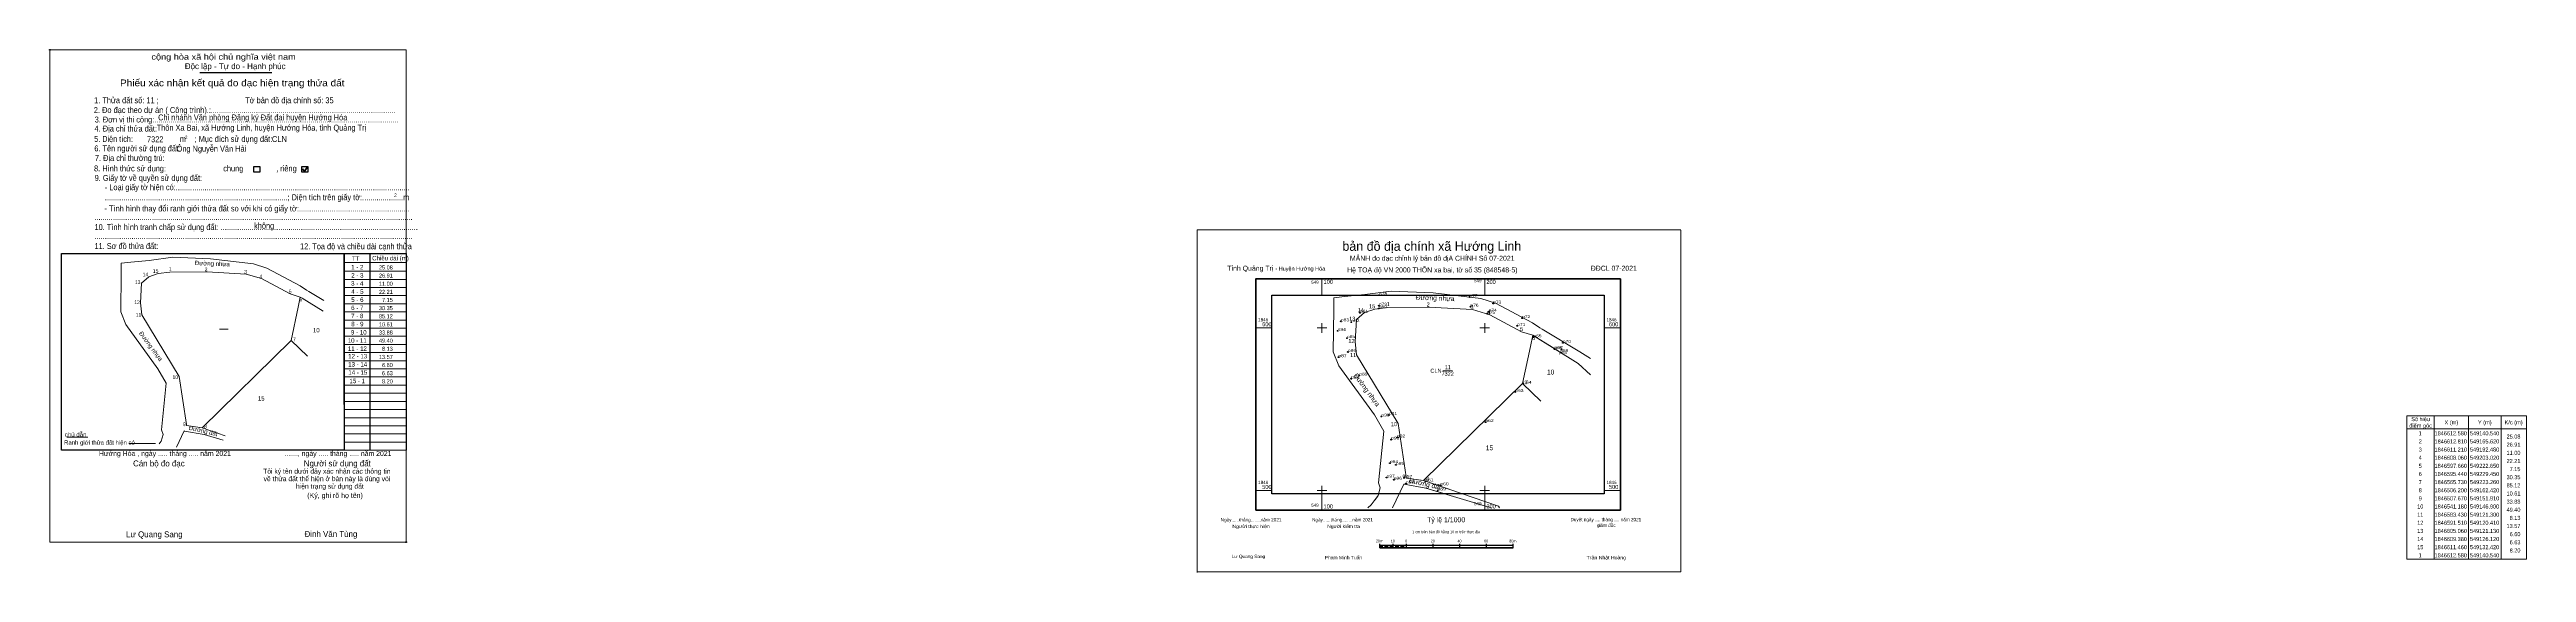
# Model space of a CAD drawing. Header units: metres. Extents: x 548319 to 549840, y 1846450 to 1846771.
import ezdxf
from ezdxf.enums import TextEntityAlignment as Align

# ---------------------------------------------------------------- set-up
doc = ezdxf.new("R2010")
doc.units = ezdxf.units.M
doc.header["$PDMODE"] = 32
doc.header["$PDSIZE"] = 0.5
for name, color, linetype in [('10', 7, 'Continuous'), ('12', 7, 'Continuous'), ('7', 7, 'Continuous')]:
    doc.layers.add(name, color=color, linetype=linetype)
for name, color, linetype, lineweight in [('11', 7, 'Continuous', 13), ('13', 7, 'Continuous', 13), ('17', 7, 'Continuous', 13), ('2', 7, 'Continuous', 25), ('30', 7, 'Continuous', 13), ('5', 7, 'Continuous', 13), ('6', 7, 'Continuous', 13), ('63', 7, 'Continuous', 13)]:
    doc.layers.add(name, color=color, linetype=linetype, lineweight=lineweight)

msp = doc.modelspace()

# ---------------------------------------------------------------- hatches: boundary and pattern name
at = {"layer": '2'}
for points in [[(549135.46, 1846464.79), (549137.1, 1846464.79), (549137.1, 1846465.61), (549135.46, 1846465.61)], [(549138.74, 1846464.79), (549140.37, 1846464.79), (549140.37, 1846465.61), (549138.74, 1846465.61)], [(549142.01, 1846464.79), (549143.65, 1846464.79), (549143.65, 1846465.61), (549142.01, 1846465.61)], [(549145.29, 1846464.79), (549146.93, 1846464.79), (549146.93, 1846465.61), (549145.29, 1846465.61)], [(549148.56, 1846464.79), (549150.2, 1846464.79), (549150.2, 1846465.61), (549148.56, 1846465.61)]]:
    msp.add_hatch(color=256, dxfattribs=at).paths.add_polyline_path(points)

# ---------------------------------------------------------------- linework, layer by layer
at = {"layer": '11'}
msp.add_line((549023.44, 1846660.34), (549320.44, 1846660.34), dxfattribs=at)
for points in [[(549023.35, 1846449.65), (549023.35, 1846659.65), (549023.44, 1846660.34)], [(549320.44, 1846660.02), (549320.44, 1846450.02), (549023.44, 1846450.02)]]:
    msp.add_lwpolyline(points, dxfattribs=at)
at = {"layer": '13'}
msp.add_line((549174.29, 1846573.58), (549180.17, 1846573.58), dxfattribs=at)
at = {"layer": '17'}
msp.add_line((548329.11, 1846532.82), (548342.01, 1846532.82), dxfattribs=at)
at = {"layer": '2'}
for p, q in [((548410.9, 1846756.99), (548455.13, 1846756.99)), ((548499.4, 1846645.66), (548499.4, 1846524.82)), ((548499.4, 1846524.82), (548325.91, 1846524.82)), ((549135.46, 1846464.79), (549135.46, 1846467.24)), ((549135.46, 1846466.42), (549217.36, 1846466.42)), ((549137.1, 1846464.79), (549137.1, 1846466.42)), ((549138.74, 1846464.79), (549138.74, 1846466.42)), ((549140.37, 1846464.79), (549140.37, 1846466.42)), ((549142.01, 1846464.79), (549142.01, 1846466.42)), ((549143.65, 1846464.79), (549143.65, 1846467.24)), ((549145.29, 1846464.79), (549145.29, 1846466.42)), ((549146.93, 1846464.79), (549146.93, 1846466.42)), ((549148.56, 1846464.79), (549148.56, 1846466.42)), ((549150.2, 1846464.79), (549150.2, 1846466.42)), ((549151.84, 1846464.79), (549151.84, 1846467.24)), ((549168.22, 1846464.79), (549168.22, 1846467.24)), ((549184.6, 1846464.79), (549184.6, 1846467.24)), ((549200.98, 1846464.79), (549200.98, 1846467.24)), ((549217.36, 1846464.79), (549217.36, 1846467.24))]:
    msp.add_line(p, q, dxfattribs=at)
at = {"layer": '2', "lineweight": 35}
for p, q in [((548473.91, 1846697.71), (548475.15, 1846696.09)), ((548475.15, 1846696.09), (548476.67, 1846698.8))]:
    msp.add_line(p, q, dxfattribs=at)
at = {"layer": '2', "lineweight": 53}
msp.add_line((549135.46, 1846464.79), (549217.36, 1846464.79), dxfattribs=at)
at = {"layer": '2', "lineweight": 13}
for points in [[(548318.78, 1846770.87), (548537.5, 1846770.87), (548537.5, 1846468.36), (548318.78, 1846468.36)], [(549135.46, 1846464.79), (549137.1, 1846464.79), (549137.1, 1846465.61), (549135.46, 1846465.61)], [(549138.74, 1846464.79), (549140.37, 1846464.79), (549140.37, 1846465.61), (549138.74, 1846465.61)], [(549142.01, 1846464.79), (549143.65, 1846464.79), (549143.65, 1846465.61), (549142.01, 1846465.61)], [(549145.29, 1846464.79), (549146.93, 1846464.79), (549146.93, 1846465.61), (549145.29, 1846465.61)], [(549148.56, 1846464.79), (549150.2, 1846464.79), (549150.2, 1846465.61), (549148.56, 1846465.61)]]:
    msp.add_lwpolyline(points, close=True, dxfattribs=at)
at = {"layer": '2'}
for points in [[(548443.93, 1846699.27), (548447.68, 1846699.27), (548447.68, 1846695.77), (548443.93, 1846695.77)], [(548473.48, 1846699.27), (548477.24, 1846699.27), (548477.24, 1846695.77), (548473.48, 1846695.77)]]:
    msp.add_lwpolyline(points, close=True, dxfattribs=at)
msp.add_lwpolyline([(548325.91, 1846524.82), (548325.91, 1846645.66), (548499.4, 1846645.66)], dxfattribs=at)
for p in [(548318.78, 1846770.87), (548537.49, 1846468.36)]:
    msp.add_point(p, dxfattribs=at)
at = {"layer": '30', "lineweight": 25}
for p, q in [((548499.4, 1846552.9), (548499.4, 1846645.66)), ((548515.32, 1846645.66), (548515.32, 1846524.82))]:
    msp.add_line(p, q, dxfattribs=at)
at = {"layer": '30'}
for p, q in [((548499.4, 1846640.2), (548537.5, 1846640.2)), ((548499.4, 1846634.9), (548537.5, 1846634.9)), ((548499.3, 1846629.8), (548537.4, 1846629.8)), ((548499.4, 1846624.84), (548537.5, 1846624.84)), ((548499.4, 1846619.82), (548537.5, 1846619.82)), ((548499.4, 1846614.82), (548537.5, 1846614.82)), ((548499.4, 1846609.82), (548537.5, 1846609.82)), ((548499.4, 1846604.82), (548537.5, 1846604.82)), ((548499.4, 1846599.82), (548537.5, 1846599.82)), ((548499.4, 1846594.82), (548537.5, 1846594.82)), ((548499.4, 1846589.82), (548537.5, 1846589.82)), ((548499.4, 1846584.82), (548537.5, 1846584.82)), ((548499.4, 1846579.82), (548537.5, 1846579.82)), ((548499.4, 1846574.82), (548537.5, 1846574.82)), ((548499.4, 1846569.82), (548537.5, 1846569.82)), ((548499.4, 1846564.82), (548537.5, 1846564.82)), ((548499.4, 1846559.82), (548537.5, 1846559.82)), ((548499.4, 1846554.82), (548537.5, 1846554.82)), ((548499.4, 1846549.82), (548537.5, 1846549.82)), ((548499.4, 1846544.82), (548537.5, 1846544.82)), ((548499.4, 1846544.8), (548537.5, 1846544.8)), ((548499.4, 1846539.82), (548537.5, 1846539.82)), ((548499.4, 1846534.82), (548537.5, 1846534.82)), ((548499.4, 1846529.82), (548537.5, 1846529.82)), ((548499.4, 1846524.82), (548537.5, 1846524.82))]:
    msp.add_line(p, q, dxfattribs=at)
at = {"layer": '30', "lineweight": 25}
msp.add_lwpolyline([(548499.4, 1846645.66), (548537.5, 1846645.66), (548537.5, 1846524.83)], dxfattribs=at)
at = {"layer": '5'}
for p, q in [((549107.37, 1846618.57), (549107.28, 1846611.31)), ((549107.28, 1846611.31), (549106.98, 1846585.31)), ((548466.92, 1846592.19), (548412.17, 1846538.61)), ((548476.91, 1846582.58), (548466.92, 1846592.19)), ((549260.01, 1846584.3), (549258.32, 1846585.2)), ((549264.94, 1846581.1), (549260.01, 1846584.3)), ((549223.26, 1846565.73), (549162.42, 1846506.2)), ((549234.36, 1846555.06), (549223.26, 1846565.73)), ((548396.54, 1846526.65), (548401.27, 1846536.66)), ((548412.17, 1846538.61), (548426.34, 1846533.73)), ((548425.18, 1846530.91), (548413.46, 1846534.43)), ((549151.79, 1846508.5), (549146.9, 1846541.18)), ((549143.43, 1846489.49), (549150.31, 1846504.03)), ((549143.43, 1846489.49), (549150.31, 1846504.03)), ((549150.31, 1846504.03), (549150.51, 1846503.99)), ((549150.51, 1846503.99), (549163.85, 1846501.55)), ((549151.91, 1846507.67), (549151.79, 1846508.5)), ((549151.91, 1846507.67), (549162.42, 1846506.2)), ((549162.42, 1846506.2), (549178.17, 1846500.78)), ((549163.85, 1846501.55), (549204.02, 1846489.49)), ((549176.88, 1846497.64), (549163.85, 1846501.55)), ((549130.14, 1846491.16), (549128.19, 1846489.49))]:
    msp.add_line(p, q, dxfattribs=at)
for points in [[(548486.96, 1846616.75), (548477.72, 1846622.39), (548476.36, 1846623.14), (548472.37, 1846625.83), (548451.97, 1846636.73), (548443.74, 1846639.3), (548417.44, 1846642.35), (548394.33, 1846643.41), (548379.72, 1846641.43), (548368.42, 1846640.31), (548362.62, 1846639.74), (548362.54, 1846633.21), (548362.27, 1846609.81), (548365.3, 1846602.02), (548385.12, 1846574.9), (548390.14, 1846565.98), (548387.29, 1846537.34), (548388.25, 1846534.49), (548387.12, 1846530.28), (548385.87, 1846528.66)], [(548472.5, 1846618.93), (548466.38, 1846620.92), (548448.71, 1846630.28), (548439.22, 1846633.12), (548415.05, 1846634.56), (548392.48, 1846634.35), (548385.17, 1846633.34), (548379.5, 1846631.47), (548375.01, 1846627.58), (548374.36, 1846615.39), (548375.16, 1846608.12), (548398.2, 1846570.09), (548402.6, 1846540.68), (548402.71, 1846539.93), (548412.17, 1846538.61)], [(548466.92, 1846592.19), (548471.22, 1846612.79), (548472.5, 1846618.93)], [(548472.5, 1846618.93), (548473.68, 1846618.35), (548486.56, 1846610.27)], [(549245.52, 1846593.02), (549235.25, 1846599.29), (549233.75, 1846600.12), (549229.31, 1846603.11), (549206.64, 1846615.22), (549197.5, 1846618.08), (549168.28, 1846621.47), (549142.6, 1846622.64), (549126.37, 1846620.44), (549113.81, 1846619.2), (549107.37, 1846618.57), (549107.28, 1846611.31), (549106.98, 1846585.31), (549110.35, 1846576.66), (549132.37, 1846546.52), (549137.94, 1846536.61), (549134.78, 1846504.79), (549135.84, 1846501.62), (549134.59, 1846496.94), (549132.59, 1846494.35)], [(549126.37, 1846620.44), (549113.81, 1846619.2), (549107.37, 1846618.57)], [(549229.31, 1846603.11), (549206.64, 1846615.22), (549197.5, 1846618.08), (549168.28, 1846621.47), (549142.6, 1846622.64), (549126.37, 1846620.44)], [(549146.9, 1846541.18), (549121.3, 1846583.43), (549120.41, 1846591.51), (549121.13, 1846605.06), (549126.12, 1846609.38), (549132.42, 1846611.46), (549140.54, 1846612.58), (549165.62, 1846612.81), (549192.48, 1846611.21), (549203.02, 1846608.06), (549222.65, 1846597.66), (549229.45, 1846595.44)], [(549229.45, 1846595.44), (549222.65, 1846597.66), (549203.02, 1846608.06), (549192.48, 1846611.21), (549165.62, 1846612.81), (549140.54, 1846612.58), (549132.42, 1846611.46), (549126.12, 1846609.38), (549121.13, 1846605.06), (549120.41, 1846591.51), (549121.3, 1846583.43), (549146.9, 1846541.18), (549151.79, 1846508.5), (549151.91, 1846507.67), (549162.42, 1846506.2)], [(549258.32, 1846585.2), (549235.25, 1846599.29), (549233.75, 1846600.12), (549229.31, 1846603.11)], [(549223.26, 1846565.73), (549228.03, 1846588.62), (549229.45, 1846595.44)], [(549229.45, 1846595.44), (549230.77, 1846594.8), (549257.28, 1846578.17), (549264.94, 1846571.23)], [(549229.45, 1846595.44), (549230.77, 1846594.8), (549245.08, 1846585.82)], [(549106.98, 1846585.31), (549110.35, 1846576.66), (549132.37, 1846546.52), (549137.94, 1846536.61), (549134.78, 1846504.79), (549135.84, 1846501.62), (549134.59, 1846496.94), (549130.14, 1846491.16)], [(548401.27, 1846536.66), (548401.45, 1846536.62), (548413.46, 1846534.43)], [(549150.31, 1846504.03), (549150.51, 1846503.99), (549163.85, 1846501.55)], [(549209.03, 1846489.49), (549208.5, 1846490.33), (549162.42, 1846506.2)]]:
    msp.add_lwpolyline(points, dxfattribs=at)
at = {"layer": '6'}
msp.add_line((548367.25, 1846528.96), (548383.53, 1846528.96), dxfattribs=at)
at = {"layer": '63'}
for p, q in [((549100, 1846620.06), (549100, 1846630.06)), ((549200, 1846620.06), (549200, 1846630.06)), ((549100, 1846597), (549100, 1846603)), ((549200, 1846597), (549200, 1846603)), ((548422.85, 1846599.25), (548428.14, 1846599.25)), ((549059.31, 1846600), (549069.31, 1846600)), ((549097, 1846600), (549103, 1846600)), ((549197, 1846600), (549203, 1846600)), ((549273.27, 1846600), (549283.27, 1846600)), ((549783.17, 1846545.92), (549783.17, 1846457.92)), ((549804.17, 1846545.92), (549804.17, 1846457.92)), ((549824.17, 1846545.92), (549824.17, 1846457.92)), ((549766.37, 1846537.92), (549839.77, 1846537.92)), ((549059.31, 1846500), (549069.31, 1846500)), ((549097, 1846500), (549103, 1846500)), ((549100, 1846497), (549100, 1846503)), ((549100, 1846488), (549100, 1846498)), ((549197, 1846500), (549203, 1846500)), ((549200, 1846497), (549200, 1846503)), ((549200, 1846488), (549200, 1846498)), ((549273.27, 1846500), (549283.27, 1846500))]:
    msp.add_line(p, q, dxfattribs=at)
at = {"layer": '63', "lineweight": 40}
msp.add_lwpolyline([(549059.31, 1846488), (549059.31, 1846630.06), (549283.27, 1846630.06), (549283.27, 1846488)], close=True, dxfattribs=at)
at = {"layer": '63', "lineweight": 25}
msp.add_lwpolyline([(549069.31, 1846498), (549069.31, 1846620.06), (549273.27, 1846620.06), (549273.27, 1846498)], close=True, dxfattribs=at)
msp.add_lwpolyline([(549069.31, 1846498), (549069.31, 1846620.06), (549273.27, 1846620.06), (549273.27, 1846498)], close=True, dxfattribs=at)
msp.add_lwpolyline([(549069.31, 1846498), (549069.31, 1846620.06), (549273.27, 1846620.06), (549273.27, 1846498)], close=True, dxfattribs=at)
msp.add_lwpolyline([(549069.31, 1846498), (549069.31, 1846620.06), (549273.27, 1846620.06), (549273.27, 1846498)], close=True, dxfattribs=at)
msp.add_lwpolyline([(549069.31, 1846498), (549069.31, 1846620.06), (549273.27, 1846620.06), (549273.27, 1846498)], close=True, dxfattribs=at)
at = {"layer": '63'}
msp.add_lwpolyline([(549766.37, 1846545.92), (549839.77, 1846545.92), (549839.77, 1846457.92), (549766.37, 1846457.92)], close=True, dxfattribs=at)
at = {"layer": '7'}
for p in [(549135.04, 1846620.06), (549190.52, 1846619), (549111.66, 1846604.05), (549118.03, 1846603.55), (549123.35, 1846609.32), (549134.86, 1846611.95), (549134.95, 1846613.64), (549191.16, 1846613.04), (549201.41, 1846608.73), (549202.32, 1846609.95), (549205.14, 1846614.96), (549222.92, 1846606.01), (549109.65, 1846598.18), (549115.36, 1846593.73), (549219.92, 1846601.25), (549229.84, 1846594.27), (549247.96, 1846590.82), (549110.11, 1846581.98), (549115.94, 1846585.21), (549242.77, 1846587), (549242.92, 1846587.09), (549247.09, 1846586.64), (549247.2, 1846584.68), (549117.93, 1846568.78), (549122.94, 1846570.74), (549218.77, 1846560.64), (549223.66, 1846565.68), (549136.48, 1846545.54), (549141.15, 1846546.47), (549200.41, 1846542.11), (549142.5, 1846531.33), (549146.15, 1846532.6), (549141.67, 1846516.9), (549145.45, 1846515.78), (549139.69, 1846507.99), (549144.1, 1846506.69), (549150.44, 1846507.84), (549151.57, 1846504.28), (549163.5, 1846505.64), (549171.08, 1846500.07), (549172.79, 1846503.2)]:
    msp.add_point(p, dxfattribs=at)

# ---------------------------------------------------------------- texts
at = {"layer": '10'}
for s, height, width, p in [('2 - 3', 2.728, 0.95, (548507.575, 1846630.92)), ('1 - 2', 2.728, 0.95, (548507.555, 1846635.98)), ('3 - 4', 2.728, 0.95, (548507.53, 1846625.98)), ('4 - 5', 2.728, 0.95, (548507.605, 1846620.94)), ('5 - 6', 2.728, 0.95, (548507.605, 1846615.98)), ('7 - 8', 2.728, 0.95, (548507.52, 1846605.98)), ('6 - 7', 2.728, 0.95, (548507.545, 1846610.96)), ('8 - 9', 2.728, 0.95, (548507.585, 1846601.02)), ('10 - 11', 2.728, 0.9, (548507.51, 1846590.9)), ('11 - 12', 2.73, 0.9, (548507.595, 1846585.88)), ('9 - 10', 2.728, 0.95, (548508.465, 1846595.92)), ('12 - 13', 2.73, 0.9, (548507.785, 1846581.25)), ('13 - 14', 2.73, 0.9, (548507.79, 1846576.24)), ('14 - 15', 2.73, 0.9, (548507.885, 1846571.23)), ('15 - 1', 2.73, 0.9, (548507.485, 1846566.02))]:
    msp.add_text(s, height=height, dxfattribs=dict(at, width=width)).set_placement(p, align=Align.CENTER)
at = {"layer": '12', "width": 1.25}
for s, p in [('p78', (549135.04, 1846620.06)), ('p77', (549190.52, 1846619)), ('p83', (549111.66, 1846604.05)), ('p82', (549118.03, 1846603.55)), ('p81', (549123.35, 1846609.32)), ('p80', (549134.86, 1846611.95)), ('p79', (549134.95, 1846613.64)), ('p76', (549191.16, 1846613.04)), ('p75', (549201.41, 1846608.73)), ('p74', (549202.32, 1846609.95)), ('p73', (549205.14, 1846614.96)), ('p71', (549219.92, 1846601.25)), ('p72', (549222.92, 1846606.01)), ('p84', (549109.65, 1846598.18)), ('p85', (549115.36, 1846593.73)), ('p65', (549229.83, 1846594.26)), ('p66', (549242.76, 1846586.99)), ('p67', (549242.91, 1846587.08)), ('p70', (549247.96, 1846590.82)), ('p87', (549110.11, 1846581.98)), ('p86', (549115.94, 1846585.21)), ('p89', (549122.94, 1846570.74)), ('p68', (549245.51, 1846583.91)), ('p69', (549246.32, 1846585.24)), ('p88', (549117.93, 1846568.78)), ('p63', (549218.76, 1846560.64)), ('p64', (549223.66, 1846565.66)), ('p90', (549136.48, 1846545.54)), ('p91', (549141.15, 1846546.47)), ('p62', (549200.41, 1846542.1)), ('p93', (549142.5, 1846531.33)), ('p92', (549146.15, 1846532.6)), ('p94', (549141.67, 1846516.9)), ('p95', (549145.45, 1846515.78)), ('p97', (549139.69, 1846507.99)), ('p96', (549144.1, 1846506.69)), ('p57', (549150.44, 1846507.84)), ('p58', (549151.57, 1846504.28)), ('p61', (549163.48, 1846505.63)), ('p59', (549171.08, 1846500.07)), ('p60', (549172.79, 1846503.2))]:
    msp.add_text(s, height=1.8, dxfattribs=at).set_placement(p)
at = {"layer": '13'}
for s, width, p in [('CLN', 0.95, (549170.035, 1846572.39)), ('7322', 0.85, (549177.21, 1846570.56)), ('11', 0.75, (549177.305, 1846574.6))]:
    msp.add_text(s, height=2.5, dxfattribs=dict(at, width=width)).set_placement(p, align=Align.CENTER)
at = {"layer": '2'}
for s, height, width, p in [('cộng hòa xã hội chủ nghĩa việt nam', 3.651, 1.15, (548381.1, 1846764.81)), ('1. Thửa đất số: 11 ;                                          Tờ bản đồ địa chính số: 35', 3.66, 0.9, (548345.9, 1846738.09)), ('2. Đo đạc theo dự án ( Công trình) : ', 3.653, 0.9, (548345.74, 1846732.09)), ('4. Địa chỉ thửa đất:', 3.653, 0.9, (548346.16, 1846720.71)), ('3. Đơn vị thi công:', 3.653, 0.85, (548346.26, 1846726.25)), ('........................................................................................................................', 3.653, 0.9, (548381.56, 1846726.25)), ('Thôn Xa Bai, xã Hướng Linh, huyện Hướng Hóa, tỉnh Quảng Trị', 3.64, 0.9, (548384.34, 1846721.23)), ('Chi nhánh Văn phòng Đăng ký Đất đai huyện Hướng Hóa', 3.65, 0.9, (548385.2, 1846727.55)), ('............................................................................................', 3.653, 0.9, (548414.94, 1846732.21)), ('5. Diện tích:', 3.653, 0.8, (548345.94, 1846714.33)), ('6. Tên người sử dụng đất:', 3.653, 0.85, (548346.06, 1846708.51)), ('7322', 3.64, 0.85, (548378.43, 1846714.11)), ('Ông Nguyễn Văn Hải', 3.64, 0.9, (548396.58, 1846708.31)), ('m', 3.651, 0.8, (548398.58, 1846714.33)), ('2', 2.086, 0.8, (548401.7, 1846716.07)), ('; Mục đích sử dụng đất:', 3.651, 0.9, (548407.62, 1846714.33)), ('CLN', 3.64, 0.95, (548455.11, 1846714.26)), ('8. Hình thức sử dụng:', 3.653, 0.9, (548345.86, 1846696.19)), ('9. Giấy tờ về quyền sử dụng đất:', 3.653, 0.85, (548346.26, 1846690.37)), ('7. Địa chỉ thường trú:', 3.653, 0.9, (548346.38, 1846702.57)), ('chung                , riêng', 3.651, 0.9, (548425.18, 1846696.19)), ('     - Loại giấy tờ hiện có:..................................................................................................................', 3.651, 0.9, (548346.16, 1846684.65)), ('     .........................................................................................; Diện tích trên giấy tờ:....................m', 3.651, 0.9, (548346.16, 1846678.47)), ('2', 2.086, 0.8, (548530.22, 1846680.53)), ('...........................................................................................................................................................', 3.651, 0.9, (548346.06, 1846666.29)), ('10. Tình hình tranh chấp sử dụng đất: ................................................................................................', 3.653, 0.9, (548346.16, 1846660.13)), ('     - Tình hình thay đổi ranh giới thửa đất so với khi có giấy tờ:......................................................', 3.651, 0.9, (548345.96, 1846671.59)), ('không', 3.651, 0.9, (548444.16, 1846661.01)), ('11. Sơ đồ thửa đất:', 3.653, 0.85, (548346.16, 1846648.47)), ('...........................................................................................................................................................', 3.651, 0.9, (548346.16, 1846654.73)), ('12. Tọa độ và chiều dài cạnh thửa', 3.66, 0.85, (548472.38, 1846648.33)), ('Hướng Hóa , ngày ..... tháng ..... năm 2021', 3.12, 0.85, (548348.88, 1846521.27)), ('......., ngày ..... tháng ..... năm 2021', 3.12, 0.85, (548462.78, 1846521.27)), ('(Ký, ghi rõ họ tên)', 3.129, 0.9, (548476.82, 1846495.49))]:
    msp.add_text(s, height=height, dxfattribs=dict(at, width=width)).set_placement(p)
for s, height, p in [('Độc lập - Tự do - Hạnh phúc', 3.651, (548401.62, 1846759.05)), ('Tỉnh Quảng Trị ', 3.078, (549041.87, 1846635.14)), ('- Huyện Hướng Hóa', 2.456, (549071.35, 1846635.22)), ('Cán bộ đo đạc', 3.651, (548369.82, 1846514.87)), ('Người sử dụng đất', 3.651, (548474.66, 1846514.87)), ('Lư Quang Sang', 3.65, (548365.54, 1846471.29)), ('Đinh Văn Tùng', 3.64, (548475.14, 1846471.51))]:
    msp.add_text(s, height=height, dxfattribs=at).set_placement(p)
for s, height, width, p in [('Phiếu xác nhận kết quả đo đạc hiện trạng thửa đất', 4.171, 1.1, (548430.765, 1846748.51)), ('Tôi ký tên dưới đây xác nhận các thông tin', 3.016, 0.9, (548488.845, 1846510.41)), ('về thửa đất thể hiện ở bản này là đúng vói', 3.016, 0.9, (548488.91, 1846505.79)), ('hiện trạng sử dụng đất', 3.016, 0.9, (548490.725, 1846501.19)), ('Người thực hiện', 2.047, 1.15, (549056.46, 1846476.98)), ('Người kiểm tra', 2.047, 1.1, (549113.33, 1846476.98)), ('20m', 1.638, 0.95, (549135.335, 1846468.18)), ('10', 1.638, 0.95, (549143.53, 1846468.18)), ('0', 1.638, 0.9, (549151.715, 1846468.18)), ('20', 1.638, 0.95, (549168.09, 1846468.18)), ('40', 1.638, 0.95, (549184.49, 1846468.18)), ('60', 1.638, 0.95, (549200.85, 1846468.18)), ('80m', 1.638, 0.95, (549217.235, 1846468.18)), ('Lư Quang Sang', 2.05, 1.05, (549054.87, 1846458.52)), ('Phạm Minh Tuấn', 2.05, 1.1, (549113.175, 1846457.82)), ('Trần Nhật Hoàng', 2.05, 1.15, (549274.685, 1846457.78))]:
    msp.add_text(s, height=height, dxfattribs=dict(at, width=width)).set_placement(p, align=Align.CENTER)
for s, height, p in [('bản đồ địa chính xã Hướng Linh', 5.73, (549167.465, 1846647.38)), ('Hệ TOẠ độ VN 2000 THÔN xa bai, tờ số 35 (848548-5)', 3.08, (549167.8, 1846634.1)), ('MẢNH đo đạc chỉnh lý bản đồ địA CHÍNH Số 07-2021', 3.07, (549167.72, 1846641.26)), ('Ngày......tháng........năm 2021', 2.05, (549056.465, 1846481.06)), ('Ngày......tháng........năm 2021', 2.05, (549112.625, 1846481.06)), ('Tỷ lệ 1/1000', 3.08, (549176.275, 1846480.54)), ('Duyệt ngày .... tháng .... năm 2021', 2.05, (549274.375, 1846481.18)), ('.', 1.043, (548537.432, 1846467.73)), ('1 cm trên bản đồ bằng 10 m trên thực địa', 1.64, (549176.29, 1846473.82)), ('giám đốc', 2.05, (549274.625, 1846477.66))]:
    msp.add_text(s, height=height, dxfattribs=at).set_placement(p, align=Align.CENTER)
msp.add_text('ĐĐCL 07-2021', height=3.07, dxfattribs=at).set_placement((549293.41, 1846635.14), align=Align.RIGHT)
at = {"layer": '30'}
for s, height, width, p in [('TT', 2.72, 0.95, (548504.26, 1846641.33)), ('Chiều dài (m)', 2.728, 0.9, (548516.68, 1846641.49))]:
    msp.add_text(s, height=height, dxfattribs=dict(at, width=width)).set_placement(p)
at = {"layer": '5'}
for s, height, rotation, width, p in [('Đường nhựa', 2.7, 357.855, 0.9, (548418.469, 1846638.203)), ('Đường nhựa', 3, 357.855, 0.9, (549169.434, 1846616.877)), ('Đường đất', 2.7, 347.045, 0.95, (548412.637, 1846535.418)), ('Đường đất', 3, 347.045, 0.95, (549162.959, 1846502.677))]:
    msp.add_text(s, height=height, rotation=rotation, dxfattribs=dict(at, width=width)).set_placement(p, align=Align.CENTER)
for s, width, p in [(' 13', 0.85, (549120.45, 1846604.38)), (' 14', 0.85, (549125.73, 1846609.66)), (' 15', 0.85, (549132.7, 1846612.03)), (' 1', 0.75, (549141.59, 1846613.44)), (' 2', 0.85, (549166.19, 1846613.14)), (' 3', 0.8, (549193.1, 1846611.45)), (' 4', 0.85, (549203.54, 1846608.2)), (' 12', 0.85, (549120.02, 1846590.73)), (' 5', 0.8, (549223.56, 1846598.04)), (' 6', 0.85, (549230.94, 1846592.55)), (' 11', 0.8, (549121.01, 1846582.08)), (' 7', 0.8, (549226.43, 1846565.33)), (' 10', 0.85, (549146.12, 1846539.59)), (' 9', 0.85, (549151.33, 1846507.33)), (' 8', 0.8, (549165.84, 1846505.86))]:
    msp.add_text(s, height=2.5, dxfattribs=dict(at, width=width)).set_placement(p, align=Align.RIGHT)
for height, p in [(2.7, (548379.696, 1846587.941)), (3, (549126.365, 1846561.035))]:
    msp.add_text('Đường nhựa', height=height, rotation=306.405, dxfattribs=at).set_placement(p, align=Align.CENTER)
for s, height, width, p in [('10', 2.7, 0.85, (548482.375, 1846597.22)), ('10', 3, 0.85, (549240.45, 1846571.34)), ('15', 2.7, 0.8, (548448.565, 1846555.33)), ('15', 3, 0.8, (549202.88, 1846524.8))]:
    msp.add_text(s, height=height, dxfattribs=dict(at, width=width)).set_placement(p, align=Align.CENTER)
at = {"layer": '6'}
for s, width, p in [('Ranh giới thửa đất hiện có ', 0.9, (548327.47, 1846528.19)), ('chú dẫn', 1.05, (548327.87, 1846533.09))]:
    msp.add_text(s, height=2.673, dxfattribs=dict(at, width=width)).set_placement(p)
at = {"layer": '63'}
for s, height, width, p in [(' 14', 2.25, 0.85, (548379.13, 1846631.7)), (' 15', 2.25, 0.85, (548385.4, 1846633.84)), (' 1', 2.25, 0.75, (548393.4, 1846635.11)), (' 2', 2.25, 0.85, (548415.54, 1846634.84)), (' 3', 2.25, 0.8, (548439.75, 1846633.32)), ('25.08', 2.5, 0.85, (548529.34, 1846635.91)), ('26.91', 2.5, 0.85, (548529.34, 1846630.91)), (' 13', 2.25, 0.85, (548374.37, 1846626.95)), (' 4', 2.25, 0.85, (548449.15, 1846630.39)), (' 5', 2.25, 0.8, (548467.17, 1846621.25)), (' 6', 2.25, 0.85, (548473.81, 1846616.31)), ('22.21', 2.5, 0.85, (548529.34, 1846620.91)), ('11.00', 2.5, 0.85, (548529.34, 1846625.91)), ('7.15', 2.5, 0.85, (548529.34, 1846615.91)), ('549', 2, 0.95, (549098, 1846627.06)), ('549', 2, 0.95, (549198, 1846628.06)), (' 12', 2.25, 0.85, (548373.99, 1846614.67)), (' 11', 2.25, 0.8, (548374.87, 1846606.88)), ('30.35', 2.5, 0.85, (548529.34, 1846610.91)), ('85.12', 2.5, 0.85, (548529.34, 1846605.91)), ('10.61', 2.5, 0.85, (548529.34, 1846600.91)), (' 7', 2.25, 0.8, (548469.75, 1846591.81)), ('49.40', 2.5, 0.85, (548529.34, 1846590.91)), ('33.88', 2.5, 0.85, (548529.34, 1846595.91)), ('8.13', 2.5, 0.85, (548529.34, 1846585.91)), ('13.57', 2.5, 0.85, (548529.34, 1846580.91)), ('6.60', 2.5, 0.85, (548529.34, 1846575.91)), ('6.63', 2.5, 0.85, (548529.34, 1846570.91)), (' 10', 2.25, 0.85, (548397.48, 1846568.64)), ('8.20', 2.5, 0.85, (548529.34, 1846565.91)), (' 9', 2.25, 0.8, (548402.16, 1846539.61)), (' 8', 2.25, 0.8, (548415.22, 1846538.28)), ('25.08', 2.5, 0.85, (549836.07, 1846531.97)), ('26.91', 2.5, 0.85, (549836.07, 1846526.97)), ('22.21', 2.5, 0.85, (549836.07, 1846516.97)), ('11.00', 2.5, 0.85, (549836.07, 1846521.97)), ('7.15', 2.5, 0.85, (549836.07, 1846511.97)), ('30.35', 2.5, 0.85, (549836.07, 1846506.97)), ('85.12', 2.5, 0.85, (549836.07, 1846501.97)), ('10.61', 2.5, 0.85, (549836.07, 1846496.97)), ('549', 2, 0.95, (549098, 1846490)), ('549', 2, 0.95, (549198, 1846491)), ('49.40', 2.5, 0.85, (549836.07, 1846486.97)), ('33.88', 2.5, 0.85, (549836.07, 1846491.97)), ('8.13', 2.5, 0.85, (549836.07, 1846481.97)), ('13.57', 2.5, 0.85, (549836.07, 1846476.97)), ('6.60', 2.5, 0.85, (549836.07, 1846471.97)), ('6.63', 2.5, 0.85, (549836.07, 1846466.97)), ('8.20', 2.5, 0.85, (549836.07, 1846461.97))]:
    msp.add_text(s, height=height, dxfattribs=dict(at, width=width)).set_placement(p, align=Align.RIGHT)
at = {"layer": '63', "width": 0.95}
for s, height, p in [('100', 2.5, (549101, 1846627.06)), ('200', 2.5, (549201, 1846627.06)), ('1846', 2, (549060.81, 1846604)), ('600', 2.5, (549063.31, 1846601)), ('1846', 2, (549274.77, 1846604)), ('600', 2.5, (549276.27, 1846601)), ('1846', 2, (549060.81, 1846504)), ('500', 2.5, (549063.31, 1846501)), ('1846', 2, (549274.77, 1846504)), ('500', 2.5, (549276.27, 1846501)), ('100', 2.5, (549101, 1846489)), ('200', 2.5, (549201, 1846489))]:
    msp.add_text(s, height=height, dxfattribs=at).set_placement(p)
at = {"layer": '63'}
for s, width, p in [('Số hiệu', 0.85, (549774.77, 1846542.67)), ('X (m)', 0.95, (549793.67, 1846540.67)), ('Y (m)', 0.95, (549814.165, 1846540.67)), ('K/c (m)', 0.95, (549831.87, 1846540.67)), ('điểm góc', 0.9, (549774.77, 1846538.67)), (' 2', 0.85, (549774.07, 1846528.97)), (' 1', 0.75, (549774.065, 1846533.97)), ('1846612.580', 0.85, (549793.27, 1846533.97)), ('1846612.810', 0.85, (549793.27, 1846528.97)), ('549140.540', 0.85, (549814.075, 1846533.97)), ('549165.620', 0.85, (549814.075, 1846528.97)), (' 4', 0.85, (549774.065, 1846518.97)), (' 3', 0.8, (549774.07, 1846523.97)), (' 5', 0.8, (549774.07, 1846513.97)), ('1846611.210', 0.85, (549793.27, 1846523.97)), ('1846608.060', 0.85, (549793.27, 1846518.97)), ('1846597.660', 0.85, (549793.27, 1846513.97)), ('549192.480', 0.85, (549814.075, 1846523.97)), ('549203.020', 0.85, (549814.075, 1846518.97)), ('549222.650', 0.85, (549814.075, 1846513.97)), (' 9', 0.85, (549774.065, 1846493.97)), (' 8', 0.8, (549774.07, 1846498.97)), (' 6', 0.85, (549774.07, 1846508.97)), (' 7', 0.8, (549774.07, 1846503.97)), ('1846595.440', 0.85, (549793.27, 1846508.97)), ('1846565.730', 0.85, (549793.27, 1846503.97)), ('1846506.200', 0.85, (549793.27, 1846498.97)), ('1846507.670', 0.85, (549793.27, 1846493.97)), ('549229.450', 0.85, (549814.075, 1846508.97)), ('549223.260', 0.85, (549814.075, 1846503.97)), ('549162.420', 0.85, (549814.075, 1846498.97)), ('549151.910', 0.85, (549814.075, 1846493.97)), (' 10', 0.85, (549774.065, 1846488.97)), (' 12', 0.85, (549774.07, 1846478.97)), (' 11', 0.8, (549774.065, 1846483.97)), ('1846541.180', 0.85, (549793.27, 1846488.97)), ('1846583.430', 0.85, (549793.27, 1846483.97)), ('1846591.510', 0.85, (549793.27, 1846478.97)), ('549146.900', 0.85, (549814.075, 1846488.97)), ('549121.300', 0.85, (549814.075, 1846483.97)), ('549120.410', 0.85, (549814.075, 1846478.97)), (' 14', 0.85, (549774.065, 1846468.97)), (' 13', 0.85, (549774.07, 1846473.97)), (' 15', 0.85, (549774.07, 1846463.97)), ('1846605.060', 0.85, (549793.27, 1846473.97)), ('1846609.380', 0.85, (549793.27, 1846468.97)), ('1846611.460', 0.85, (549793.27, 1846463.97)), ('549121.130', 0.85, (549814.075, 1846473.97)), ('549126.120', 0.85, (549814.075, 1846468.97)), ('549132.420', 0.85, (549814.075, 1846463.97)), (' 1', 0.75, (549774.065, 1846458.97)), ('1846612.580', 0.85, (549793.27, 1846458.97)), ('549140.540', 0.85, (549814.075, 1846458.97))]:
    msp.add_text(s, height=2.5, dxfattribs=dict(at, width=width)).set_placement(p, align=Align.CENTER)

doc.saveas('drawing.dxf')
